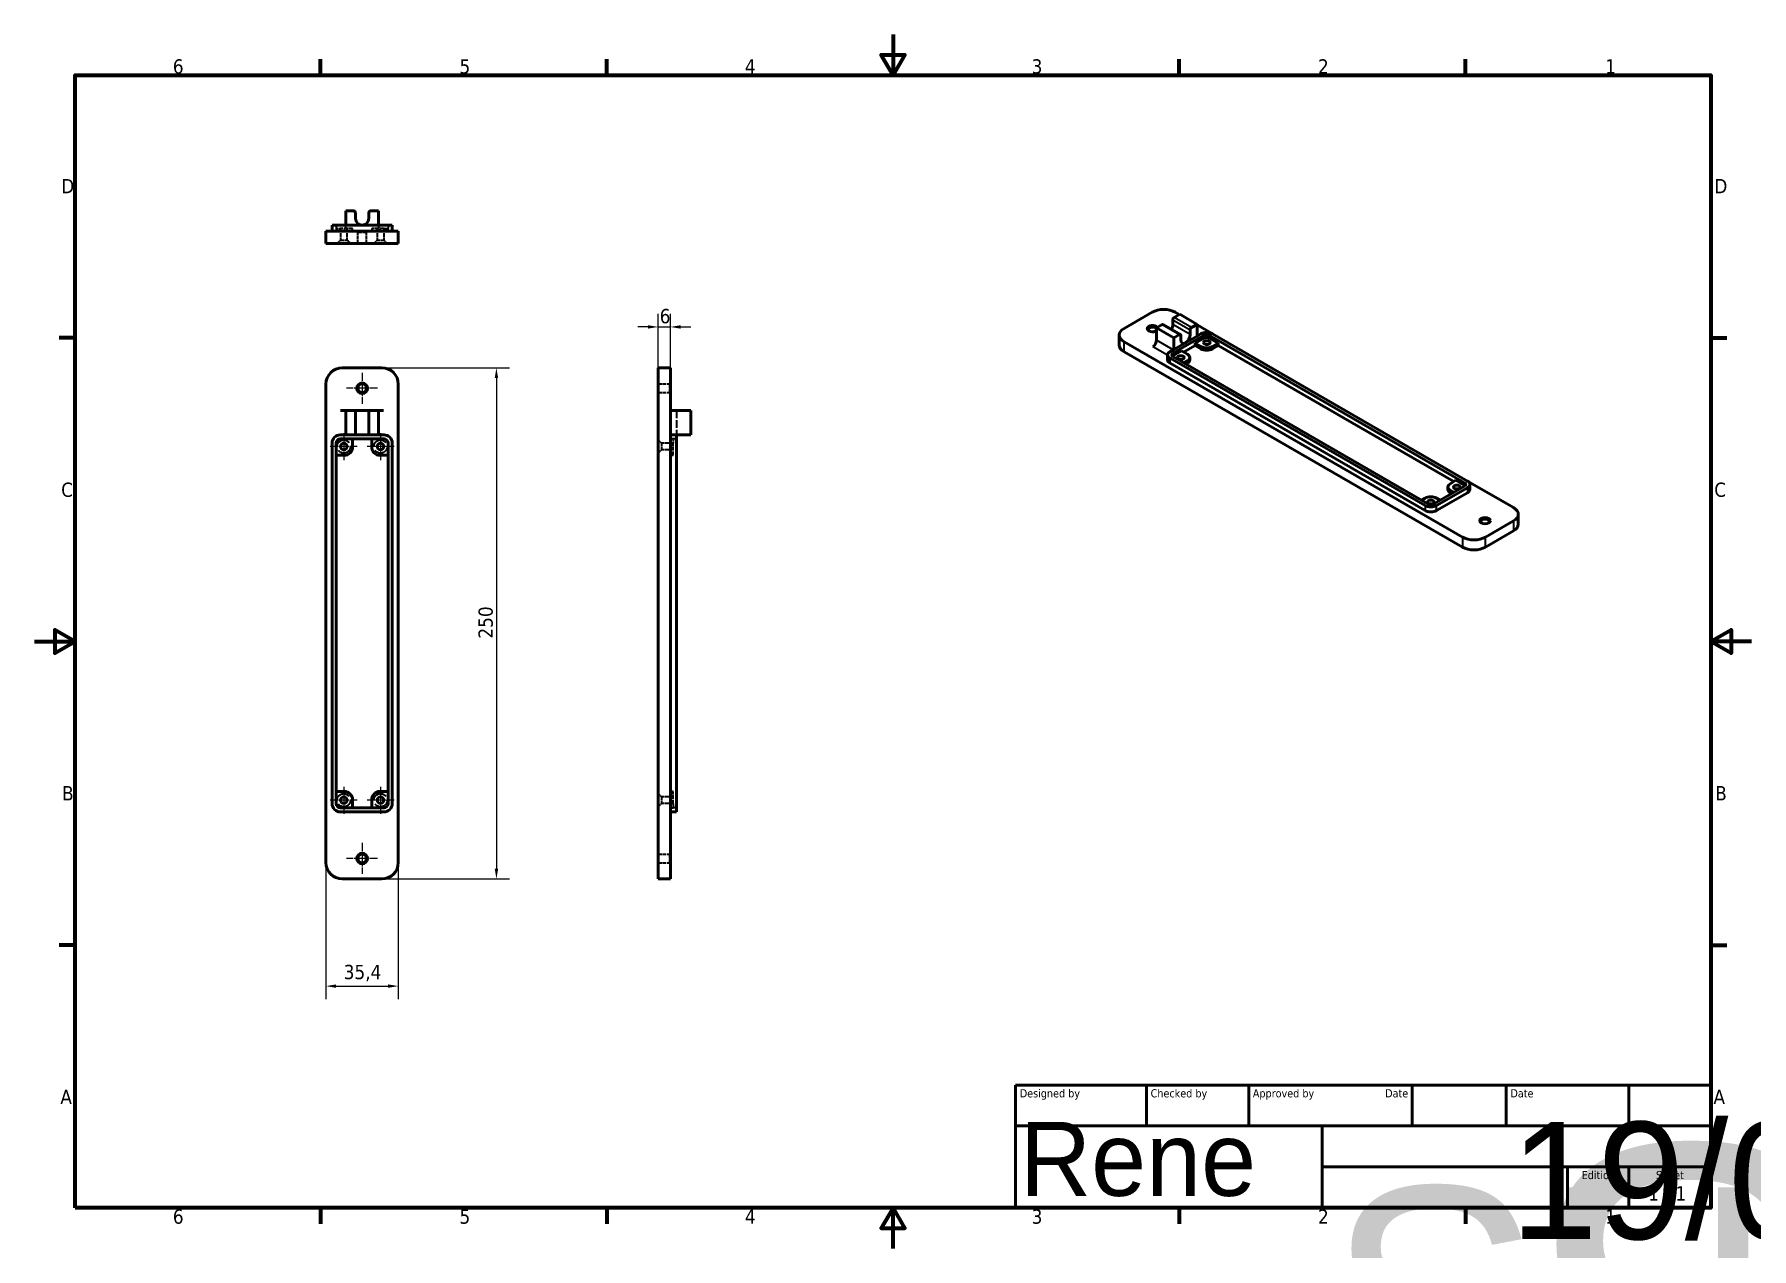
# Model space of a CAD drawing. Header units: millimetres. Extents: x 0 to 3545, y -195 to 594.
# Drawn here: x 0 to 840, y 0 to 594 of the extents above; entities that cross this region are included whole.
import ezdxf
from ezdxf.enums import TextEntityAlignment as Align

# ---------------------------------------------------------------- set-up
doc = ezdxf.new("R2018")
doc.units = ezdxf.units.MM
doc.header["$LTSCALE"] = 2
doc.linetypes.add('CHAIN', pattern=[0.3543, 0.2362, -0.0295, 0.0591, -0.0295])
doc.linetypes.add('DASHED', pattern=[0.2068, 0.1655, -0.0413])
for name, color, linetype, lineweight in [('Border (ISO)', 7, 'Continuous', 70), ('Center Mark (ISO)', 7, 'Continuous', 25), ('Dimension (ISO)', 7, 'Continuous', 25), ('Hidden (ISO)', 7, 'DASHED', 35), ('Title (ISO)', 7, 'Continuous', 50), ('Visible (ISO)', 7, 'Continuous', 50), ('Visible Narrow (ISO)', 7, 'Continuous', 35)]:
    doc.layers.add(name, color=color, linetype=linetype, lineweight=lineweight)
doc.styles.add('Note Text (ISO)', font='tahoma.ttf')
doc.styles.get("Standard").update_dxf_attribs({"font": 'tahoma.ttf'})
doc.styles.add('Text Style41', font='tahoma.ttf')
doc.dimstyles.new('Default (ISO)', dxfattribs={"dimscale": 2, "dimtxt": 3.5, "dimasz": 2.5, "dimexe": 3.175, "dimexo": 0, "dimgap": 0.762, "dimtad": 1, "dimrnd": 1e-08, "dimzin": 0, "dimtxsty": 'Note Text (ISO)', "dimcen": 0.09, "dimdle": 10, "dimclrd": 256, "dimclre": 256, "dimclrt": 256, "dimazin": 0, "dimtfac": 1.001486, "dimtmove": 0, "dimatfit": 3, "dimfxl": 1, "dimtolj": 1, "dimtzin": 0, "dimlwd": -1, "dimlwe": -1, "dimarcsym": 0})

msp = doc.modelspace()

# ---------------------------------------------------------------- blocks, each defined once
blk = doc.blocks.new('Borders Default Border')
at = {"layer": 'Border (ISO)'}
for p, q in [((70, 287), (70, 290.9)), ((140, 287), (140, 290.9)), ((280, 287), (280, 290.9)), ((350, 287), (350, 290.9)), ((10, 222.75), (6.1, 222.75)), ((410, 222.75), (413.9, 222.75)), ((10, 74.25), (6.1, 74.25)), ((410, 74.25), (413.9, 74.25)), ((70, 10), (70, 6.1)), ((140, 10), (140, 6.1)), ((280, 10), (280, 6.1)), ((350, 10), (350, 6.1))]:
    blk.add_line(p, q, dxfattribs=at)
at = {"layer": 'Border (ISO)', "flags": 128}
for points in [[(210, 297), (210, 287), (207.11, 292), (212.89, 292), (210, 287)], [(10, 10), (10, 287), (410, 287), (410, 10), (10, 10)], [(0, 148.5), (10, 148.5), (5, 151.39), (5, 145.61), (10, 148.5)], [(420, 148.5), (410, 148.5), (415, 151.39), (415, 145.61), (410, 148.5)], [(210, 0), (210, 10), (207.11, 5), (212.89, 5), (210, 10)]]:
    blk.add_lwpolyline(points, dxfattribs=at)
at = {"layer": 'Border (ISO)', "char_height": 3.5, "attachment_point": 7, "style": 'Note Text (ISO)'}
for s, insert in [('6', (33.88, 287.33)), ('5', (103.98, 287.33)), ('4', (173.78, 287.4)), ('3', (243.91, 287.33)), ('2', (313.94, 287.4)), ('1', (384.21, 287.4)), ('D', (6.57, 258.13)), ('D', (410.87, 258.13)), ('C', (6.56, 183.81)), ('C', (410.86, 183.81)), ('B', (6.78, 109.63)), ('B', (411.08, 109.63)), ('A', (6.36, 35.38)), ('A', (410.66, 35.38)), ('6', (33.88, 6.03)), ('5', (103.98, 6.03)), ('4', (173.78, 6.1)), ('3', (243.91, 6.03)), ('2', (313.94, 6.1)), ('1', (384.21, 6.1))]:
    blk.add_mtext(s, dxfattribs=dict(at, insert=insert))
blk = doc.blocks.new('*D6')
at = {"layer": 'Defpoints', "color": 0, "transparency": 16777216}
for p in [(170.03, 430.87), (170.03, 180.87), (226.03, 180.87)]:
    blk.add_point(p, dxfattribs=at)
at = {"layer": 'Dimension (ISO)', "transparency": 16777216}
for p, q in [((170.03, 430.87), (232.38, 430.87)), ((226.03, 425.87), (226.03, 185.87)), ((170.03, 180.87), (232.38, 180.87))]:
    blk.add_line(p, q, dxfattribs=at)
for points in [[(225.19, 425.87), (226.86, 425.87), (226.03, 430.87)], [(225.19, 185.87), (226.86, 185.87), (226.03, 180.87)]]:
    blk.add_solid(points, dxfattribs=at)
at = {"layer": 'Dimension (ISO)', "transparency": 16777216, "insert": (217.21, 298.44), "char_height": 7, "attachment_point": 1, "rotation": 90, "style": 'Note Text (ISO)'}
blk.add_mtext('\\A1;250', dxfattribs=at)
blk = doc.blocks.new('*D7')
at = {"layer": 'Defpoints', "color": 0, "transparency": 16777216}
for p in [(142.63, 188.87), (178.03, 188.87), (178.03, 128.42)]:
    blk.add_point(p, dxfattribs=at)
at = {"layer": 'Dimension (ISO)', "transparency": 16777216}
for p, q in [((142.63, 188.87), (142.63, 122.07)), ((178.03, 188.87), (178.03, 122.07)), ((147.63, 128.42), (173.03, 128.42))]:
    blk.add_line(p, q, dxfattribs=at)
for points in [[(147.63, 129.25), (147.63, 127.58), (142.63, 128.42)], [(173.03, 129.25), (173.03, 127.58), (178.03, 128.42)]]:
    blk.add_solid(points, dxfattribs=at)
at = {"layer": 'Dimension (ISO)', "transparency": 16777216, "insert": (151.33, 138.82), "char_height": 7, "attachment_point": 1, "style": 'Note Text (ISO)'}
blk.add_mtext('\\A1;35,4', dxfattribs=at)
blk = doc.blocks.new('*D8')
at = {"layer": 'Defpoints', "color": 0, "transparency": 16777216}
for p in [(311.14, 450.87), (305.14, 430.87), (311.14, 430.87)]:
    blk.add_point(p, dxfattribs=at)
at = {"layer": 'Dimension (ISO)', "transparency": 16777216}
for p, q in [((305.14, 430.87), (305.14, 457.22)), ((311.14, 430.87), (311.14, 457.22)), ((300.14, 450.87), (295.14, 450.87)), ((305.14, 450.87), (311.14, 450.87)), ((316.14, 450.87), (321.14, 450.87))]:
    blk.add_line(p, q, dxfattribs=at)
for points in [[(300.14, 451.71), (300.14, 450.04), (305.14, 450.87)], [(316.14, 451.71), (316.14, 450.04), (311.14, 450.87)]]:
    blk.add_solid(points, dxfattribs=at)
at = {"layer": 'Dimension (ISO)', "transparency": 16777216, "insert": (305.87, 459.68), "char_height": 7, "attachment_point": 1, "style": 'Note Text (ISO)'}
blk.add_mtext('\\A1;6', dxfattribs=at)
blk = doc.blocks.new('Title Blocks ISO')
at = {"layer": 'Title (ISO)'}
for p, q in [((270.07, 130), (100.07, 130)), ((100.07, 130), (100.07, 100)), ((132.07, 120), (132.07, 130)), ((157.07, 120), (157.07, 130)), ((197.07, 120), (197.07, 130)), ((220.07, 120), (220.07, 130)), ((250.07, 120), (250.07, 130)), ((270.07, 100), (270.07, 130)), ((100.07, 120), (270.07, 120)), ((175.07, 120), (175.07, 100)), ((270.07, 110), (175.07, 110)), ((235.07, 100), (235.07, 110)), ((250.07, 100), (250.07, 110)), ((100.07, 100), (270.07, 100))]:
    blk.add_line(p, q, dxfattribs=at)
at = {"layer": 'Title (ISO)', "style": 'Text Style41'}
for s, p in [('Designed by', (101.07, 129)), ('Checked by', (133.07, 129)), ('Approved by', (158.07, 129)), ('Date', (221.07, 129))]:
    blk.add_text(s, height=2, dxfattribs=at).set_placement(p, align=Align.TOP_LEFT)
blk.add_text('Date', height=2, dxfattribs=at).set_placement((196.07, 129), align=Align.TOP_RIGHT)
for s, p in [('Edition', (242.57, 109)), ('Sheet', (260.07, 109))]:
    blk.add_text(s, height=2, dxfattribs=at).set_placement(p, align=Align.TOP_CENTER)
at = {"layer": 'Title (ISO)', "style": 'Note Text (ISO)'}
blk.add_text('1 / 1 ', height=3.5, dxfattribs=at).set_placement((260.07, 103.5), align=Align.MIDDLE_CENTER)
at = {"layer": 'Title (ISO)', "lineweight": 30, "flags": 104}
for tag, p in [('CHECKED_BY', (133.07, 121)), ('ENG_APPROVED_BY', (158.07, 121)), ('CREATION_DATE', (221.07, 121)), ('AUTHOR', (101.07, 121))]:
    blk.add_attdef(tag, text='', height=2.5, dxfattribs=at).set_placement(p, align=Align.BOTTOM_LEFT)
blk.add_attdef('ENG_APPROVAL_DATE', text='', height=2.5, dxfattribs=at).set_placement((196.07, 121), align=Align.BOTTOM_RIGHT)
for tag, p in [('TITLE', (222.57, 115)), ('COMPANY', (137.41, 109.96)), ('REVISION_NUMBER', (242.57, 103.5))]:
    blk.add_attdef(tag, text='', height=3.5, dxfattribs=at).set_placement(p, align=Align.MIDDLE_CENTER)
blk.add_attdef('PART_NUMBER', text='', height=3.5, dxfattribs=at).set_placement((176.07, 105), align=Align.MIDDLE_LEFT)

# ---------------------------------------------------------------- dimensions: what is measured, and where the dimension line sits
at = {"layer": 'Dimension (ISO)'}
for base, p1, p2, angle, override, picture, middle in [((311.14, 450.87), (305.14, 430.87), (311.14, 430.87), 180, {"dimgap": 0.762, "dimdec": 0, "dimtol": 0, "dimlim": 0, "dimtp": 0, "dimtm": 0, "dimtdec": 2, "dimtofl": 1, "dimatfit": 1}, '*D8', (308.14, 450.87)), ((226.03, 180.87), (170.03, 430.87), (170.03, 180.87), 90, {"dimgap": 0.762, "dimdec": 0, "dimtol": 0, "dimlim": 0, "dimtp": 0, "dimtm": 0, "dimtdec": 2, "dimtofl": 0, "dimatfit": 1}, '*D6', (226.03, 305.87)), ((178.03, 128.42), (142.63, 188.87), (178.03, 188.87), 180, {"dimgap": 0.762, "dimdec": 1, "dimtol": 0, "dimlim": 0, "dimtp": 0, "dimtm": 0, "dimtdec": 2, "dimtofl": 0, "dimatfit": 1}, '*D7', (160.33, 128.42))]:
    dim = msp.add_linear_dim(base=base, p1=p1, p2=p2, angle=angle, dimstyle='Default (ISO)', override=override, dxfattribs=at)
    dim.commit()
    dim.dimension.update_dxf_attribs({"geometry": picture, "text_midpoint": middle, "dimtype": 160})

# ---------------------------------------------------------------- linework, layer by layer
at = {"layer": 'Center Mark (ISO)', "linetype": 'CHAIN', "ltscale": 8.445076}
for p, q in [((160.33, 428.47), (160.33, 413.27)), ((167.93, 420.87), (152.73, 420.87)), ((160.33, 198.47), (160.33, 183.27)), ((167.93, 190.87), (152.73, 190.87))]:
    msp.add_line(p, q, dxfattribs=at)
at = {"layer": 'Center Mark (ISO)', "linetype": 'CHAIN', "ltscale": 7.333869}
for p, q in [((151.33, 398.97), (151.33, 385.77)), ((169.33, 398.97), (169.33, 385.77)), ((157.93, 392.37), (144.73, 392.37)), ((175.93, 392.37), (162.73, 392.37)), ((157.93, 219.37), (144.73, 219.37)), ((151.33, 225.97), (151.33, 212.77)), ((175.93, 219.37), (162.73, 219.37)), ((169.33, 225.97), (169.33, 212.77))]:
    msp.add_line(p, q, dxfattribs=at)
at = {"layer": 'Hidden (ISO)', "ltscale": 1.52292}
for p, q in [((147.63, 500.67), (147.63, 499.07)), ((173.03, 500.67), (173.03, 499.07)), ((314.14, 396.07), (312.54, 396.07)), ((314.14, 215.67), (312.54, 215.67))]:
    msp.add_line(p, q, dxfattribs=at)
at = {"layer": 'Hidden (ISO)', "ltscale": 2.990344}
for p, q in [((147.63, 499.07), (149.63, 499.07)), ((171.03, 499.07), (173.03, 499.07)), ((312.54, 396.07), (312.54, 394.07)), ((312.54, 217.67), (312.54, 215.67))]:
    msp.add_line(p, q, dxfattribs=at)
at = {"layer": 'Hidden (ISO)', "ltscale": 1.332543}
for p, q in [((147.63, 499.07), (147.63, 497.67)), ((155.63, 497.67), (155.63, 499.07)), ((165.03, 499.07), (165.03, 497.67)), ((173.03, 497.67), (173.03, 499.07)), ((312.54, 396.07), (311.14, 396.07)), ((311.14, 388.07), (312.54, 388.07)), ((312.54, 223.67), (311.14, 223.67)), ((311.14, 215.67), (312.54, 215.67))]:
    msp.add_line(p, q, dxfattribs=at)
at = {"layer": 'Hidden (ISO)', "ltscale": 5.711227}
for p, q in [((155.63, 499.07), (149.63, 499.07)), ((171.03, 499.07), (165.03, 499.07)), ((312.54, 388.07), (312.54, 394.07)), ((312.54, 217.67), (312.54, 223.67))]:
    msp.add_line(p, q, dxfattribs=at)
at = {"layer": 'Hidden (ISO)', "ltscale": 5.473255}
for p, q in [((149.73, 499.07), (149.73, 493.32)), ((152.93, 499.07), (152.93, 493.32)), ((167.73, 499.07), (167.73, 493.32)), ((170.93, 499.07), (170.93, 493.32)), ((312.54, 393.97), (306.79, 393.97)), ((312.54, 390.77), (306.79, 390.77)), ((312.54, 220.97), (306.79, 220.97)), ((312.54, 217.77), (306.79, 217.77))]:
    msp.add_line(p, q, dxfattribs=at)
at = {"layer": 'Hidden (ISO)', "ltscale": 0.475844}
for p, q in [((152.33, 500.67), (152.33, 500.17)), ((168.33, 500.17), (168.33, 500.67))]:
    msp.add_line(p, q, dxfattribs=at)
at = {"layer": 'Hidden (ISO)', "ltscale": 0.672986}
for p, q in [((158.23, 497.17), (157.73, 497.67)), ((162.43, 497.17), (162.93, 497.67)), ((310.64, 422.97), (311.14, 423.47)), ((310.64, 418.77), (311.14, 418.27)), ((310.64, 192.97), (311.14, 193.47)), ((310.64, 188.77), (311.14, 188.27))]:
    msp.add_line(p, q, dxfattribs=at)
at = {"layer": 'Hidden (ISO)', "ltscale": 6.279832}
for p, q in [((158.23, 497.17), (162.43, 497.17)), ((310.64, 422.97), (310.64, 418.77)), ((310.64, 192.97), (310.64, 188.77))]:
    msp.add_line(p, q, dxfattribs=at)
at = {"layer": 'Hidden (ISO)', "ltscale": 5.235283}
for p, q in [((158.23, 491.67), (158.23, 497.17)), ((162.43, 491.67), (162.43, 497.17)), ((305.14, 422.97), (310.64, 422.97)), ((305.14, 418.77), (310.64, 418.77)), ((305.14, 192.97), (310.64, 192.97)), ((305.14, 188.77), (310.64, 188.77))]:
    msp.add_line(p, q, dxfattribs=at)
at = {"layer": 'Hidden (ISO)', "ltscale": 2.221085}
for p, q in [((149.73, 493.32), (148.08, 491.67)), ((152.93, 493.32), (154.58, 491.67)), ((167.73, 493.32), (166.08, 491.67)), ((170.93, 493.32), (172.58, 491.67)), ((306.79, 393.97), (305.14, 395.62)), ((306.79, 390.77), (305.14, 389.12)), ((306.79, 220.97), (305.14, 222.62)), ((306.79, 217.77), (305.14, 216.12))]:
    msp.add_line(p, q, dxfattribs=at)
at = {"layer": 'Hidden (ISO)', "ltscale": 4.78461}
for p, q in [((149.73, 493.32), (152.93, 493.32)), ((167.73, 493.32), (170.93, 493.32)), ((306.79, 393.97), (306.79, 390.77)), ((306.79, 220.97), (306.79, 217.77))]:
    msp.add_line(p, q, dxfattribs=at)
at = {"layer": 'Hidden (ISO)', "ltscale": 11.422553}
msp.add_line((314.14, 410.07), (314.14, 398.07), dxfattribs=at)
at = {"layer": 'Hidden (ISO)', "ltscale": 24.686113}
for centre in [(151.33, 392.37), (169.33, 392.37), (151.33, 219.37), (169.33, 219.37)]:
    msp.add_circle(centre, 3.25, dxfattribs=at)
at = {"layer": 'Hidden (ISO)', "ltscale": 3.737955}
for centre, start, end in [((149.83, 500.17), 270, 0), ((170.83, 500.17), 180, 270)]:
    msp.add_arc(centre, 2.5, start, end, dxfattribs=at)
at = {"layer": 'Visible (ISO)'}
for p, q in [((152.33, 507.67), (156.08, 507.67)), ((152.33, 500.67), (152.33, 507.67)), ((157.08, 503.92), (157.08, 506.67)), ((163.58, 506.67), (163.58, 503.92)), ((164.58, 507.67), (168.33, 507.67)), ((168.33, 500.67), (168.33, 507.67)), ((142.63, 497.67), (150.63, 497.67)), ((142.63, 497.67), (142.63, 491.67)), ((145.63, 500.67), (149.63, 500.67)), ((145.63, 500.67), (145.63, 497.67)), ((149.63, 500.67), (171.03, 500.67)), ((150.63, 497.67), (170.03, 497.67)), ((170.03, 497.67), (178.03, 497.67)), ((171.03, 500.67), (175.03, 500.67)), ((175.03, 497.67), (175.03, 500.67)), ((178.03, 491.67), (178.03, 497.67)), ((150.63, 491.67), (142.63, 491.67)), ((150.63, 491.67), (170.03, 491.67)), ((178.03, 491.67), (170.03, 491.67)), ((546.74, 458.06), (533.03, 450.14)), ((556.89, 452.04), (556.89, 454.28)), ((560.25, 457.04), (557.6, 455.51)), ((560.04, 456.92), (558.06, 458.06)), ((568.73, 452.14), (560.25, 457.04)), ((530.68, 441.97), (530.68, 446.87)), ((551.59, 452.04), (548.94, 450.51)), ((548.94, 444.38), (548.94, 450.51)), ((548.94, 450.51), (557.42, 445.61)), ((560.57, 447.19), (552.09, 452.09)), ((556.93, 437.97), (572.06, 446.71)), ((557.42, 445.61), (560.07, 447.14)), ((557.42, 439.89), (557.42, 445.61)), ((560.78, 444.48), (560.78, 446.73)), ((568.73, 446.42), (563.08, 443.16)), ((565.38, 449.38), (565.38, 447.14)), ((566.08, 450.61), (568.73, 452.14)), ((567.82, 442.95), (572.06, 445.4)), ((568.73, 446.42), (568.73, 452.14)), ((576.3, 447.53), (568.73, 451.89)), ((570.64, 447.53), (568.73, 446.42)), ((574.89, 446.71), (699.62, 374.69)), ((574.89, 445.4), (579.13, 442.95)), ((701.03, 375.51), (576.3, 447.53)), ((533.03, 443.61), (698.49, 348.08)), ((533.03, 438.71), (698.49, 343.18)), ((554.34, 434.71), (554.34, 437.16)), ((557.42, 439.89), (555.51, 438.79)), ((556.93, 436.67), (561.17, 439.12)), ((563.08, 443.16), (557.42, 439.89)), ((561.17, 439.12), (564, 437.48)), ((562.16, 438.54), (567.82, 441.81)), ((567.82, 441.81), (567.82, 442.95)), ((567.82, 442.95), (570.64, 441.32)), ((570.64, 440.18), (567.82, 441.81)), ((576.3, 441.32), (579.13, 442.95)), ((579.13, 441.81), (576.3, 440.18)), ((579.13, 442.95), (579.13, 441.81)), ((579.13, 441.81), (694.39, 375.27)), ((170.03, 430.87), (150.63, 430.87)), ((311.14, 430.87), (305.14, 430.87)), ((305.14, 422.87), (305.14, 430.87)), ((311.14, 430.87), (311.14, 422.87)), ((555.51, 435.52), (680.25, 363.51)), ((680.25, 361.06), (555.51, 433.07)), ((681.66, 364.32), (556.93, 436.34)), ((564, 434.22), (562.3, 433.24)), ((564, 433.07), (563.29, 432.67)), ((565.17, 434.71), (565.17, 435.85)), ((142.63, 422.87), (142.63, 188.87)), ((178.03, 188.87), (178.03, 422.87)), ((305.14, 422.87), (305.14, 188.87)), ((311.14, 422.87), (311.14, 188.87)), ((152.33, 410.07), (149.83, 410.07)), ((156.08, 410.07), (152.33, 410.07)), ((152.33, 410.07), (152.33, 398.07)), ((156.08, 410.07), (157.08, 410.07)), ((157.08, 398.07), (157.08, 410.07)), ((163.58, 410.07), (157.08, 410.07)), ((163.58, 410.07), (164.58, 410.07)), ((163.58, 410.07), (163.58, 398.07)), ((168.33, 410.07), (164.58, 410.07)), ((168.33, 398.07), (168.33, 410.07)), ((170.83, 410.07), (168.33, 410.07)), ((313.64, 410.07), (311.14, 410.07)), ((313.64, 410.07), (321.14, 410.07)), ((321.14, 410.07), (321.14, 398.07)), ((152.33, 398.07), (149.63, 398.07)), ((149.63, 396.07), (171.03, 396.07)), ((152.33, 398.07), (156.08, 398.07)), ((155.63, 396.07), (155.63, 392.07)), ((157.08, 398.07), (156.08, 398.07)), ((157.08, 398.07), (160.33, 398.07)), ((160.33, 398.07), (163.58, 398.07)), ((164.58, 398.07), (163.58, 398.07)), ((164.58, 398.07), (168.33, 398.07)), ((165.03, 396.07), (165.03, 392.07)), ((171.03, 398.07), (168.33, 398.07)), ((314.14, 398.07), (311.14, 398.07)), ((314.14, 398.07), (321.14, 398.07)), ((314.14, 398.07), (314.14, 394.07)), ((145.63, 394.07), (145.63, 217.67)), ((147.63, 217.67), (147.63, 394.07)), ((151.63, 388.07), (147.63, 388.07)), ((169.03, 388.07), (173.03, 388.07)), ((173.03, 394.07), (173.03, 217.67)), ((175.03, 217.67), (175.03, 394.07)), ((314.14, 394.07), (314.14, 217.67)), ((699.62, 373.06), (684.49, 364.32)), ((685.9, 363.51), (701.03, 372.24)), ((701.03, 369.8), (685.9, 361.06)), ((691.38, 371.43), (691.38, 372.57)), ((692.55, 374.2), (695.38, 375.84)), ((694.25, 369.96), (692.55, 370.94)), ((693.26, 369.39), (692.55, 369.8)), ((695.38, 375.84), (699.62, 373.39)), ((723.52, 362.53), (701.03, 375.51)), ((702.21, 371.43), (702.21, 373.88)), ((680.25, 367.1), (678.55, 366.12)), ((687.6, 366.12), (685.9, 367.1)), ((709.8, 348.08), (723.52, 356)), ((725.86, 354.36), (725.86, 359.26)), ((709.8, 343.18), (723.52, 351.1)), ((151.63, 223.67), (147.63, 223.67)), ((155.63, 215.67), (155.63, 219.67)), ((165.03, 215.67), (165.03, 219.67)), ((169.03, 223.67), (173.03, 223.67)), ((171.03, 215.67), (149.63, 215.67)), ((149.63, 213.67), (171.03, 213.67)), ((311.14, 213.67), (314.14, 213.67)), ((314.14, 217.67), (314.14, 213.67)), ((305.14, 180.87), (305.14, 188.87)), ((311.14, 188.87), (311.14, 180.87)), ((150.63, 180.87), (170.03, 180.87)), ((305.14, 180.87), (311.14, 180.87))]:
    msp.add_line(p, q, dxfattribs=at)
for centre, radius in [((160.33, 420.87), 2.6), ((160.33, 420.87), 2.1), ((151.33, 392.37), 1.6), ((169.33, 392.37), 1.6), ((151.33, 219.37), 1.6), ((169.33, 219.37), 1.6), ((160.33, 190.87), 2.6), ((160.33, 190.87), 2.1)]:
    msp.add_circle(centre, radius, dxfattribs=at)
for centre, radius, start, end in [((156.08, 506.67), 1, 0, 90), ((164.58, 506.67), 1, 90, 180), ((160.33, 503.92), 3.25, 180, 270), ((160.33, 503.92), 3.25, 270, 0), ((150.63, 422.87), 8, 90, 180), ((170.03, 422.87), 8, 0, 90), ((149.63, 394.07), 4, 90, 180), ((149.63, 394.07), 2, 90, 180), ((171.03, 394.07), 4, 0, 90), ((171.03, 394.07), 2, 0, 90), ((151.63, 392.07), 4, 270, 0), ((169.03, 392.07), 4, 180, 270), ((151.63, 219.67), 4, 0, 90), ((169.03, 219.67), 4, 90, 180), ((149.63, 217.67), 4, 180, 270), ((149.63, 217.67), 2, 180, 270), ((171.03, 217.67), 2, 270, 0), ((171.03, 217.67), 4, 270, 0), ((150.63, 188.87), 8, 180, 270), ((170.03, 188.87), 8, 270, 0)]:
    msp.add_arc(centre, radius, start, end, dxfattribs=at)
for centre, major_axis, start_param, end_param in [((552.4, 454.79), (8, 0), 0.785398, 2.356194), ((557.6, 454.69), (-0.5, -0.866), 3.926991, 5.497787), ((538.68, 446.87), (-8, 0), 5.497787, 7.068583), ((546.96, 450.02), (-2.6, 0), 3.614224, 8.719605), ((546.96, 449.61), (-2.1, 0), 3.48143, 6.955665), ((546.96, 449.61), (2.1, 0), 5.610706, 5.943348), ((551.59, 451.22), (0.5, 0.866), 0, 0.785398), ((554.59, 450.71), (-1.63, -2.81), 1.552131, 2.356194), ((560.07, 446.32), (0.5, 0.866), 5.497787, 7.068583), ((563.08, 445.81), (1.63, 2.81), 3.926991, 5.497787), ((566.08, 449.79), (0.5, 0.866), 0.785398, 2.356194), ((573.47, 445.89), (4, 0), 0.785398, 2.356194), ((573.47, 445.89), (2, 0), 0.785398, 2.356194), ((573.47, 444.59), (2, 0), 0.785398, 2.356194), ((538.68, 441.97), (-8, 0), 0, 0.785398), ((547.17, 443.36), (-1.25, -2.17), 0.785398, 2.356194), ((558.34, 437.16), (-4, 0), 5.497787, 7.068583), ((558.34, 437.16), (-2, 0), 5.497787, 7.068583), ((563.08, 445.81), (-1.63, -2.81), 5.497787, 7.068583), ((561.17, 435.85), (4, 0), 5.497787, 7.068583), ((573.47, 442.95), (-4, 0), 0.785398, 2.356194), ((573.47, 441.81), (-4, 0), 0.785398, 2.356194), ((558.34, 434.71), (-4, 0), 0, 0.785398), ((558.34, 435.85), (2, 0), 2.356194, 2.540328), ((561.17, 434.71), (4, 0), 5.497787, 6.283185), ((695.38, 372.57), (-4, 0), 5.497787, 7.068583), ((695.38, 371.43), (-4, 0), 0, 0.785398), ((698.21, 373.88), (2, 0), 5.497787, 7.068583), ((698.21, 372.57), (2, 0), 0.601264, 0.785398), ((698.21, 373.88), (4, 0), 5.497787, 7.068583), ((698.21, 371.43), (4, 0), 5.497787, 6.283185), ((683.07, 365.47), (4, 0), 0.785398, 2.356194), ((683.07, 365.14), (-4, 0), 0.785398, 2.356194), ((683.07, 365.14), (-2, 0), 0.785398, 2.356194), ((717.86, 359.26), (8, 0), 5.497787, 7.068583), ((683.07, 362.69), (-4, 0), 0.785398, 2.356194), ((709.59, 355.71), (-2.1, 0), 2.469113, 6.955665), ((717.86, 354.36), (8, 0), 5.497787, 6.283185), ((704.15, 351.34), (-8, 0), 0.785398, 2.356194), ((704.15, 346.44), (8, 0), 3.926991, 5.497787)]:
    msp.add_ellipse(centre, major_axis=major_axis, ratio=0.57735, start_param=start_param, end_param=end_param, dxfattribs=at)
for centre, major_axis in [((573.47, 443.2), (-1.6, 0)), ((560.74, 435.85), (-1.6, 0)), ((695.8, 372.57), (1.6, 0)), ((683.07, 365.22), (1.6, 0)), ((709.59, 356.12), (2.6, 0))]:
    msp.add_ellipse(centre, major_axis=major_axis, ratio=0.57735, dxfattribs=at)
at = {"layer": 'Visible Narrow (ISO)'}
for p, q in [((556.89, 454.28), (565.38, 449.38)), ((566.08, 450.61), (557.6, 455.51)), ((551.59, 452.04), (560.07, 447.14)), ((565.38, 447.14), (556.89, 452.04)), ((572.06, 446.71), (572.06, 445.4)), ((574.89, 446.71), (574.89, 445.4)), ((533.03, 438.71), (533.03, 443.61)), ((547.17, 441.32), (554.34, 437.18)), ((557.07, 439.69), (548.94, 444.38)), ((556.93, 437.97), (556.93, 436.67)), ((570.64, 441.32), (570.64, 440.18)), ((576.3, 440.18), (576.3, 441.32)), ((555.51, 433.07), (555.51, 435.52)), ((564, 434.22), (564, 433.07)), ((692.55, 369.8), (692.55, 370.94)), ((699.62, 374.69), (699.62, 373.39)), ((701.03, 372.24), (701.03, 369.8)), ((680.25, 363.51), (680.25, 361.06)), ((685.9, 361.06), (685.9, 363.51)), ((723.52, 356), (723.52, 351.1)), ((698.49, 348.08), (698.49, 343.18)), ((709.8, 343.18), (709.8, 348.08))]:
    msp.add_line(p, q, dxfattribs=at)

# ---------------------------------------------------------------- block references
at = {"xscale": 2, "yscale": 2, "zscale": 2}
msp.add_blockref('Borders Default Border', (0, 0), dxfattribs=at)
ref = msp.add_blockref('Title Blocks ISO', (279.86, -180), dxfattribs=dict(xscale=2, yscale=2, zscale=2))
lines = msp.add_mtext('SunHub8 - casing bottom', dxfattribs={"layer": 'Title (ISO)', "insert": (725, 50), "char_height": 188, "attachment_point": 1})
ref.add_attrib('TITLE', '', (725, 50), dxfattribs={"flags": 104}).embed_mtext(lines)
lines = msp.add_mtext('SH8_001.1', dxfattribs={"layer": 'Title (ISO)', "insert": (632, 30), "char_height": 118, "attachment_point": 1})
ref.add_attrib('PART_NUMBER', '', (632, 30), dxfattribs={"flags": 104}).embed_mtext(lines)
lines = msp.add_mtext('Rene', dxfattribs={"layer": 'Title (ISO)', "insert": (482, 62), "char_height": 36.169, "attachment_point": 1})
ref.add_attrib('AUTHOR', '', (482, 62), dxfattribs={"flags": 104}).embed_mtext(lines)
lines = msp.add_mtext('19/02/21', dxfattribs={"layer": 'Title (ISO)', "insert": (722, 62), "char_height": 57.333, "attachment_point": 1})
ref.add_attrib('CREATION_DATE', '', (722, 62), dxfattribs={"flags": 104}).embed_mtext(lines)

msp.set_redraw_order([(e.dxf.handle, doc.entitydb.next_handle()) for e in msp.query("TEXT MTEXT ATTDEF DIMENSION ARC_DIMENSION")])  # texts and dimensions are drawn at this point

doc.saveas('drawing.dxf')
